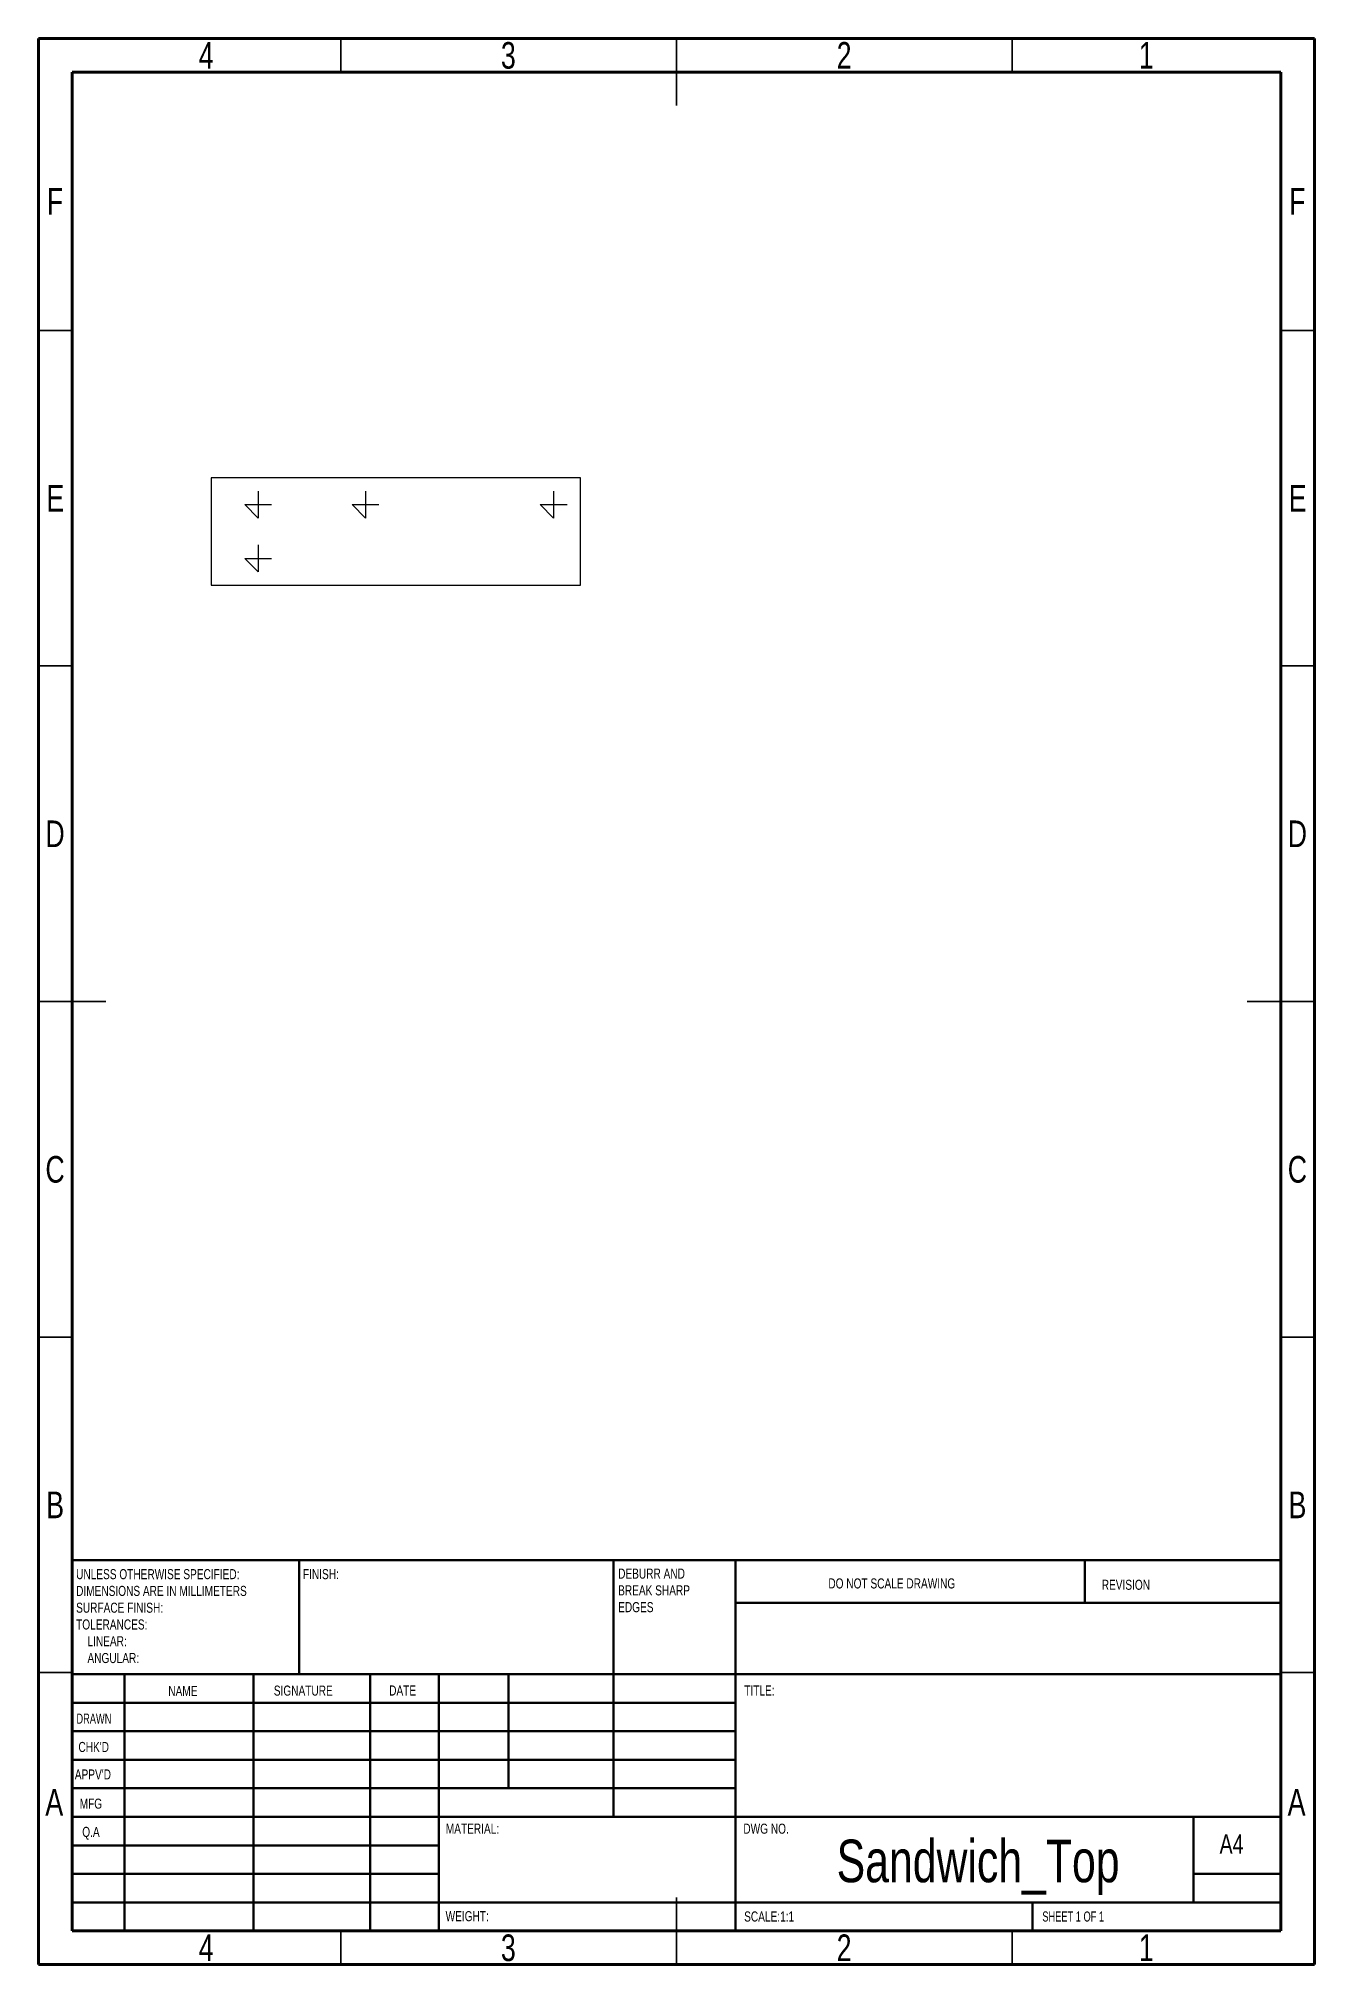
# Model space of a CAD drawing. Header units: inches. Extents: x 1517 to 7040, y -2638 to 1148.
# Drawn here: x 5452.5 to 5642.5, y -1065.5 to -778.5 of the extents above; entities that cross this region are included whole.
import ezdxf

# ---------------------------------------------------------------- set-up
doc = ezdxf.new("R2010")
doc.units = ezdxf.units.IN
doc.header["$MEASUREMENT"] = 0
doc.styles.add('SLDTEXTSTYLE0', font='TXT', dxfattribs={"width": 0.75})
doc.styles.add('SLDTEXTSTYLE1', font='TXT', dxfattribs={"width": 0.686449})
doc.styles.add('SLDTEXTSTYLE2', font='TXT', dxfattribs={"width": 0.6875})

msp = doc.modelspace()

# ---------------------------------------------------------------- texts
at = {"color": 7, "linetype": 'Continuous', "lineweight": 0}
for s, insert, char_height, attachment_point, style in [('4', (5477.414, -779.073), 3.969, 2, 'SLDTEXTSTYLE0'), ('3', (5522.414, -779.073), 3.969, 2, 'SLDTEXTSTYLE0'), ('2', (5572.414, -779.073), 3.969, 2, 'SLDTEXTSTYLE0'), ('1', (5617.414, -779.073), 3.969, 2, 'SLDTEXTSTYLE0'), ('F', (5454.911, -800.823), 3.969, 2, 'SLDTEXTSTYLE0'), ('F', (5639.911, -800.823), 3.969, 2, 'SLDTEXTSTYLE0'), ('E', (5454.961, -845.073), 3.969, 2, 'SLDTEXTSTYLE0'), ('E', (5639.961, -845.073), 3.969, 2, 'SLDTEXTSTYLE0'), ('D', (5454.906, -895.073), 3.969, 2, 'SLDTEXTSTYLE0'), ('D', (5639.906, -895.073), 3.969, 2, 'SLDTEXTSTYLE0'), ('C', (5454.912, -945.073), 3.969, 2, 'SLDTEXTSTYLE0'), ('C', (5639.912, -945.073), 3.969, 2, 'SLDTEXTSTYLE0'), ('B', (5454.924, -995.073), 3.969, 2, 'SLDTEXTSTYLE0'), ('B', (5639.924, -995.073), 3.969, 2, 'SLDTEXTSTYLE0'), ('FINISH:', (5491.825, -1006.627), 1.5, 1, 'SLDTEXTSTYLE0'), ('DO NOT SCALE DRAWING', (5570.068, -1008.014), 1.5, 1, 'SLDTEXTSTYLE0'), ('REVISION', (5610.781, -1008.212), 1.5, 1, 'SLDTEXTSTYLE0'), ('NAME', (5471.776, -1024.045), 1.5, 1, 'SLDTEXTSTYLE0'), ('SIGNATURE', (5487.487, -1023.985), 1.5, 1, 'SLDTEXTSTYLE0'), ('DATE', (5504.668, -1023.97), 1.5, 1, 'SLDTEXTSTYLE0'), ('TITLE:', (5557.544, -1023.97), 1.5, 1, 'SLDTEXTSTYLE0'), ('DRAWN', (5458.097, -1028.162), 1.5, 1, 'SLDTEXTSTYLE1'), ("CHK'D", (5458.393, -1032.385), 1.5, 1, 'SLDTEXTSTYLE0'), ("APPV'D", (5457.855, -1036.481), 1.5, 1, 'SLDTEXTSTYLE0'), ('A', (5454.793, -1039.379), 3.969, 2, 'SLDTEXTSTYLE0'), ('MFG', (5458.578, -1040.831), 1.5, 1, 'SLDTEXTSTYLE0'), ('A', (5639.793, -1039.379), 3.969, 2, 'SLDTEXTSTYLE0'), ('MATERIAL:', (5513.099, -1044.561), 1.5, 1, 'SLDTEXTSTYLE0'), ('DWG NO.', (5557.407, -1044.561), 1.5, 1, 'SLDTEXTSTYLE0'), ('Q.A', (5458.963, -1045.042), 1.5, 1, 'SLDTEXTSTYLE0'), ('Sandwich_Top', (5592.369, -1046.94), 6.35, 2, 'SLDTEXTSTYLE0'), ('A4', (5628.325, -1046.14), 2.9104, 1, 'SLDTEXTSTYLE0'), ('WEIGHT:', (5513.071, -1057.597), 1.4986, 1, 'SLDTEXTSTYLE0'), ('SCALE:1:1', (5557.528, -1057.646), 1.5, 1, 'SLDTEXTSTYLE0'), ('SHEET 1 OF 1', (5601.932, -1057.646), 1.5, 1, 'SLDTEXTSTYLE2'), ('4', (5477.414, -1061.073), 3.969, 2, 'SLDTEXTSTYLE0'), ('3', (5522.414, -1061.073), 3.969, 2, 'SLDTEXTSTYLE0'), ('2', (5572.414, -1061.073), 3.969, 2, 'SLDTEXTSTYLE0'), ('1', (5617.414, -1061.073), 3.969, 2, 'SLDTEXTSTYLE0')]:
    msp.add_mtext(s, dxfattribs=dict(at, insert=insert, char_height=char_height, attachment_point=attachment_point, style=style))

# ---------------------------------------------------------------- blocks, each defined once
blk = doc.blocks.new('SW_NOTE_0')
at = {"color": 0, "linetype": 'Continuous', "lineweight": 0, "char_height": 1.5, "attachment_point": 1, "style": 'SLDTEXTSTYLE0'}
for s, insert in [('UNLESS OTHERWISE SPECIFIED:', (0, 1.93)), ('DIMENSIONS ARE IN MILLIMETERS', (0, -0.57)), ('TOLERANCES:', (0, -5.57)), ('SURFACE FINISH:', (0, -3.07)), ('LINEAR:', (1.69, -8.07)), ('ANGULAR:', (1.69, -10.57))]:
    blk.add_mtext(s, dxfattribs=dict(at, insert=insert))
blk = doc.blocks.new('SW_NOTE_0_1')
at = {"color": 0, "linetype": 'Continuous', "lineweight": 0, "char_height": 1.5, "attachment_point": 1, "style": 'SLDTEXTSTYLE0'}
for s, insert in [('DEBURR AND', (0, 1.93)), ('BREAK SHARP', (0, -0.57)), ('EDGES', (0, -3.07))]:
    blk.add_mtext(s, dxfattribs=dict(at, insert=insert))
blk = doc.blocks.new('hdfgdgfd')
at = {"color": 7, "linetype": 'Continuous', "lineweight": 25}
for p, q in [((5533.15, -844.01), (5478.15, -844.01)), ((5478.15, -844.01), (5478.15, -860.01)), ((5533.15, -860.01), (5533.15, -844.01)), ((5478.15, -860.01), (5533.15, -860.01))]:
    blk.add_line(p, q, dxfattribs=at)
at = {"color": 3}
for p, q in [((5485.15, -846.01), (5485.15, -850.01)), ((5501.15, -846.01), (5501.15, -850.01)), ((5529.15, -846.01), (5529.15, -850.01)), ((5485.15, -850.01), (5483.15, -848.01)), ((5483.15, -848.01), (5487.15, -848.01)), ((5501.15, -850.01), (5499.15, -848.01)), ((5499.15, -848.01), (5503.15, -848.01)), ((5529.15, -850.01), (5527.15, -848.01)), ((5527.15, -848.01), (5531.15, -848.01)), ((5485.15, -854.01), (5485.15, -858.01)), ((5485.15, -858.01), (5483.15, -856.01)), ((5483.15, -856.01), (5487.15, -856.01))]:
    blk.add_line(p, q, dxfattribs=at)

# ---------------------------------------------------------------- linework, layer by layer
at = {"color": 7, "linetype": 'Continuous', "lineweight": 70}
for p, q in [((5452.454, -1065.547), (5452.454, -778.547)), ((5452.454, -778.547), (5642.454, -778.547)), ((5642.454, -778.547), (5642.454, -1065.547)), ((5457.454, -1060.547), (5457.454, -783.547)), ((5457.454, -783.547), (5637.454, -783.547)), ((5637.454, -783.547), (5637.454, -1060.547)), ((5637.454, -1060.547), (5457.454, -1060.547)), ((5642.454, -1065.547), (5452.454, -1065.547))]:
    msp.add_line(p, q, dxfattribs=at)
at = {"color": 7, "linetype": 'Continuous', "lineweight": 35}
for p, q in [((5497.454, -783.547), (5497.454, -778.547)), ((5547.454, -778.547), (5547.454, -788.547)), ((5547.454, -783.547), (5547.454, -778.547)), ((5597.454, -783.547), (5597.454, -778.547)), ((5457.454, -822.047), (5452.454, -822.047)), ((5637.454, -822.047), (5642.454, -822.047)), ((5457.454, -872.047), (5452.454, -872.047)), ((5637.454, -872.047), (5642.454, -872.047)), ((5452.454, -922.047), (5462.454, -922.047)), ((5457.454, -922.047), (5452.454, -922.047)), ((5642.454, -922.047), (5632.454, -922.047)), ((5637.454, -922.047), (5642.454, -922.047)), ((5457.454, -972.047), (5452.454, -972.047)), ((5637.454, -972.047), (5642.454, -972.047)), ((5457.454, -1022.047), (5452.454, -1022.047)), ((5637.454, -1022.047), (5642.454, -1022.047)), ((5547.454, -1065.547), (5547.454, -1055.547)), ((5497.454, -1060.547), (5497.454, -1065.547)), ((5547.454, -1060.547), (5547.454, -1065.547)), ((5597.454, -1060.547), (5597.454, -1065.547))]:
    msp.add_line(p, q, dxfattribs=at)
at = {"color": 7, "linetype": 'Continuous', "lineweight": 50}
for p, q in [((5457.454, -1005.297), (5637.454, -1005.297)), ((5457.454, -1005.297), (5457.454, -1060.547)), ((5491.254, -1022.297), (5491.254, -1005.297)), ((5538.054, -1005.297), (5538.054, -1043.547)), ((5556.254, -1005.297), (5556.254, -1060.547)), ((5608.254, -1011.672), (5608.254, -1005.297)), ((5637.454, -1011.672), (5556.254, -1011.672)), ((5637.454, -1022.297), (5457.454, -1022.297)), ((5465.254, -1022.297), (5465.254, -1060.547)), ((5484.445, -1022.297), (5484.445, -1060.547)), ((5501.853, -1022.297), (5501.853, -1060.547)), ((5512.054, -1060.547), (5512.054, -1022.297)), ((5522.454, -1039.297), (5522.454, -1022.297)), ((5556.254, -1026.547), (5457.454, -1026.547)), ((5556.254, -1030.797), (5457.454, -1030.797)), ((5556.254, -1035.047), (5457.454, -1035.047)), ((5556.254, -1039.297), (5457.454, -1039.297)), ((5512.054, -1043.547), (5457.454, -1043.547)), ((5512.054, -1043.547), (5637.454, -1043.547)), ((5624.454, -1056.297), (5624.454, -1043.547)), ((5512.054, -1047.797), (5457.454, -1047.797)), ((5512.054, -1052.047), (5457.454, -1052.047)), ((5637.454, -1052.047), (5624.454, -1052.047)), ((5457.454, -1056.297), (5637.454, -1056.297)), ((5600.454, -1060.547), (5600.454, -1056.297))]:
    msp.add_line(p, q, dxfattribs=at)

# ---------------------------------------------------------------- block references
at = {"color": 3}
msp.add_blockref('hdfgdgfd', (0, 0), dxfattribs=at)
at = {"color": 7, "linetype": 'Continuous', "lineweight": 0}
for name, p in [('SW_NOTE_0', (5458.047, -1008.559)), ('SW_NOTE_0_1', (5538.763, -1008.477))]:
    msp.add_blockref(name, p, dxfattribs=at)

msp.set_redraw_order([(e.dxf.handle, doc.entitydb.next_handle()) for e in msp.query("TEXT MTEXT ATTDEF DIMENSION ARC_DIMENSION")])  # texts and dimensions are drawn at this point

doc.saveas('drawing.dxf')
